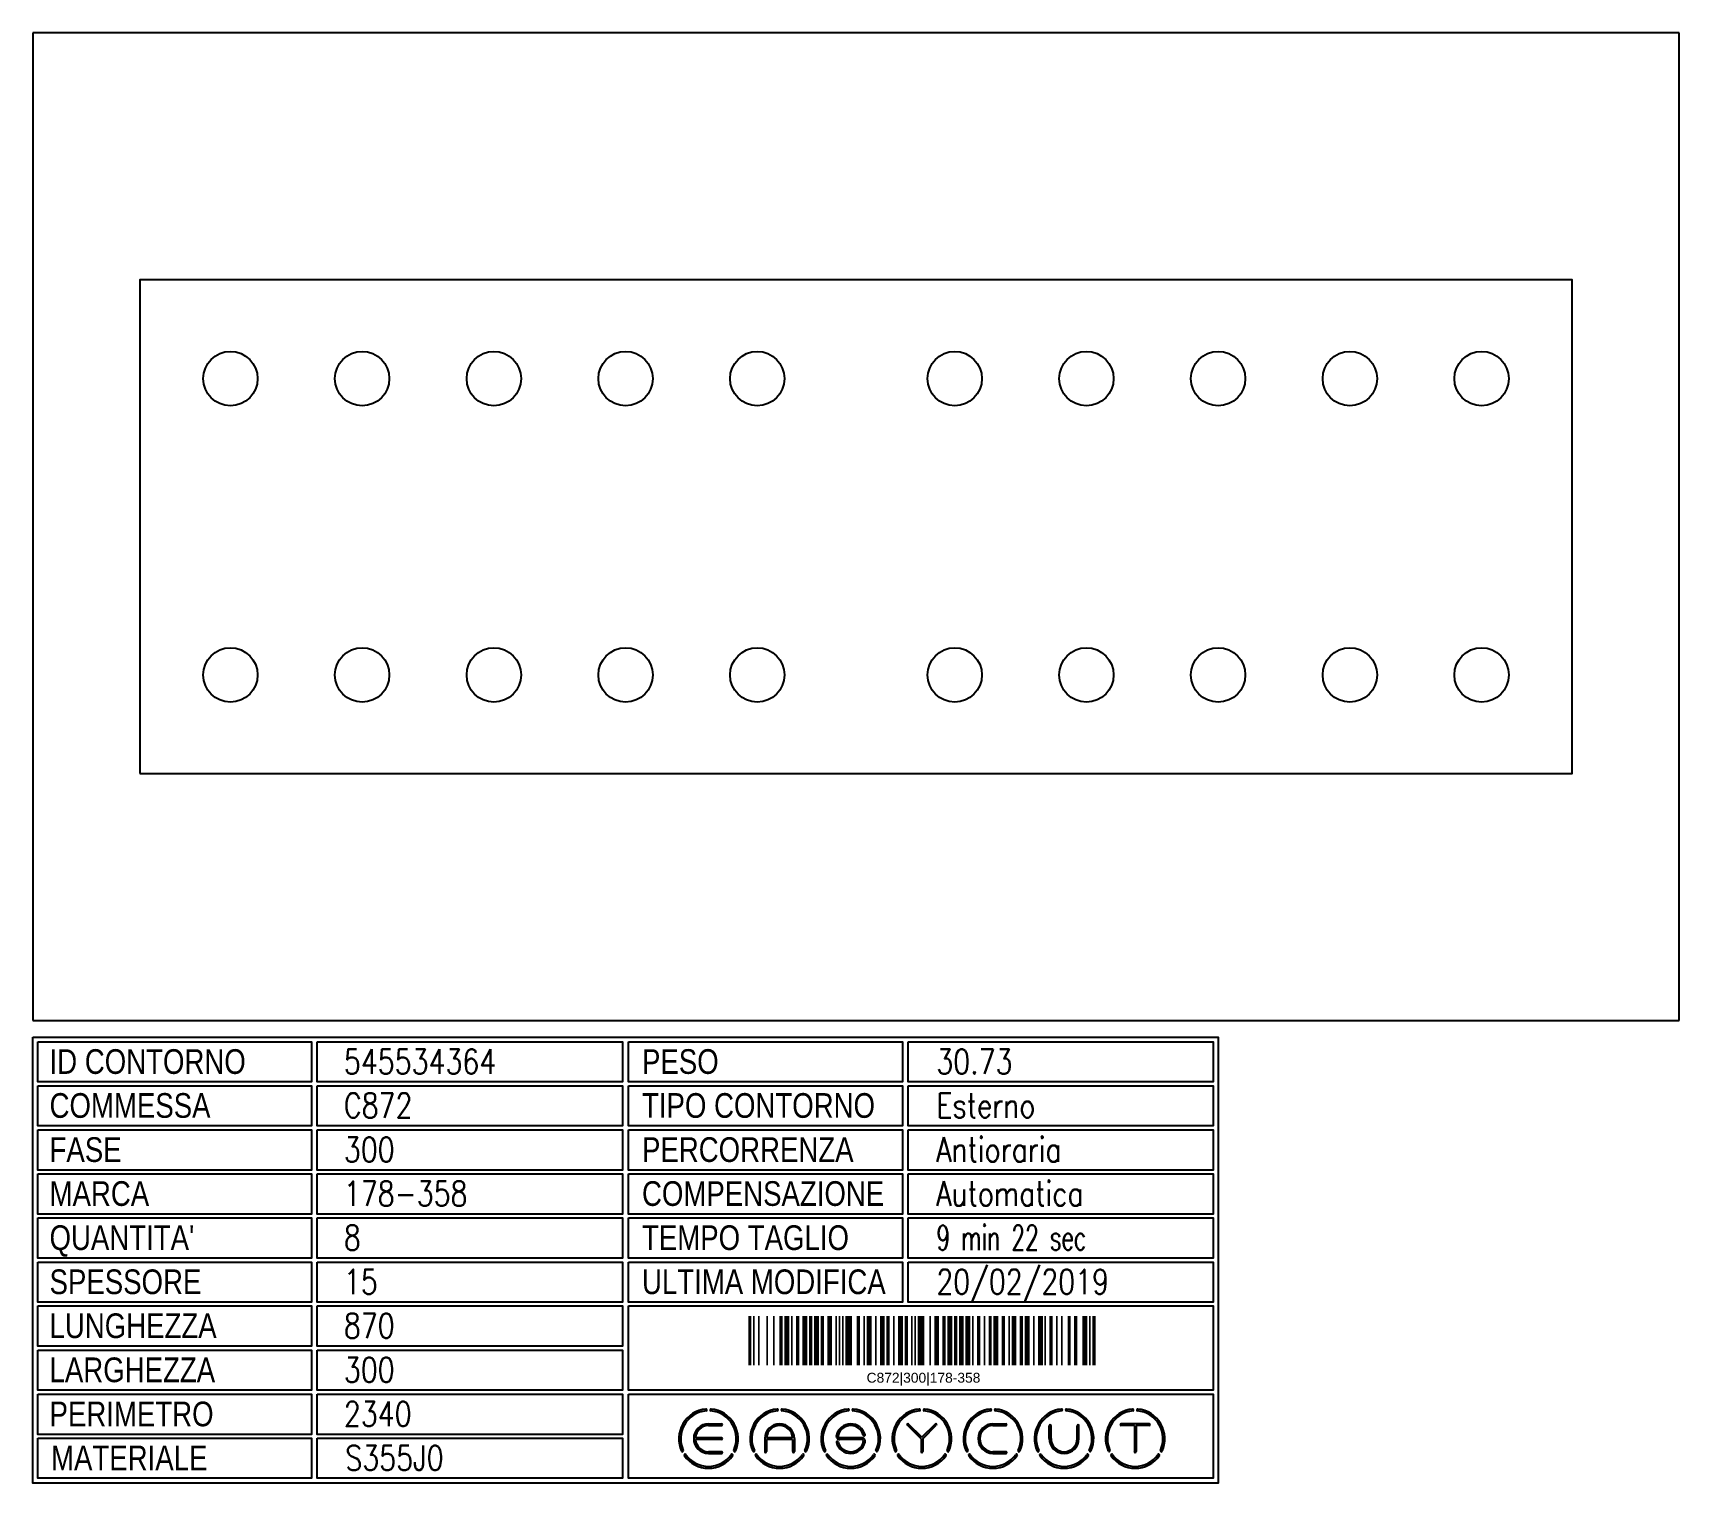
# Model space of a CAD drawing. Header units: millimetres. Extents: x 10000 to 55964, y 10000 to 31380.
# Drawn here: x 19680 to 20680, y 10000 to 10881 of the extents above; entities that cross this region are included whole.
import ezdxf
from ezdxf.enums import TextEntityAlignment as Align

# ---------------------------------------------------------------- set-up
doc = ezdxf.new("R2010")
doc.units = ezdxf.units.MM
doc.styles.add('EasyCutStyle', font='romans.shx', dxfattribs={"width": 0.8})
doc.styles.add('EasyCutStyle1', font='arial.ttf', dxfattribs={"width": 0.8})
doc.styles.get("Standard").update_dxf_attribs({"font": 'arial.ttf'})

# ---------------------------------------------------------------- blocks, each defined once
blk = doc.blocks.new('BlockShape01')
at = {"color": 253}
blk.add_lwpolyline([(0, 0), (720, 0), (720, -271), (0, -271)], close=True, dxfattribs=at)
at = {"color": 2}
for points in [[(3, -2.9), (169.3, -2.9), (169.3, -27.3), (3, -27.3)], [(3, -2.9), (169.3, -2.9), (169.3, -27.3), (3, -27.3)], [(361.9, -2.9), (528.3, -2.9), (528.3, -27.3), (361.9, -27.3)], [(3, -29.6), (169.3, -29.6), (169.3, -54), (3, -54)], [(361.9, -29.6), (528.3, -29.6), (528.3, -54), (361.9, -54)], [(3, -56.4), (169.3, -56.4), (169.3, -80.8), (3, -80.8)], [(361.9, -56.4), (528.3, -56.4), (528.3, -80.8), (361.9, -80.8)], [(3, -83.1), (169.3, -83.1), (169.3, -107.6), (3, -107.6)], [(361.9, -83.1), (528.3, -83.1), (528.3, -107.6), (361.9, -107.6)], [(3, -109.9), (169.3, -109.9), (169.3, -134.3), (3, -134.3)], [(361.9, -109.9), (528.3, -109.9), (528.3, -134.3), (361.9, -134.3)], [(3, -136.7), (169.3, -136.7), (169.3, -161.1), (3, -161.1)], [(361.9, -136.7), (528.3, -136.7), (528.3, -161.1), (361.9, -161.1)], [(3, -163.4), (169.3, -163.4), (169.3, -187.9), (3, -187.9)], [(3, -190.2), (169.3, -190.2), (169.3, -214.6), (3, -214.6)], [(3, -217), (169.3, -217), (169.3, -241.4), (3, -241.4)], [(3, -243.7), (169.3, -243.7), (169.3, -268.1), (3, -268.1)]]:
    blk.add_lwpolyline(points, close=True, dxfattribs=at)
at = {"color": 1}
for points in [[(172.7, -2.9), (358.1, -2.9), (358.1, -27.3), (172.7, -27.3)], [(531.6, -2.9), (717, -2.9), (717, -27.3), (531.6, -27.3)], [(172.7, -29.6), (358.1, -29.6), (358.1, -54), (172.7, -54)], [(531.6, -29.6), (717, -29.6), (717, -54), (531.6, -54)], [(172.7, -56.4), (358.1, -56.4), (358.1, -80.8), (172.7, -80.8)], [(531.6, -56.4), (717, -56.4), (717, -80.8), (531.6, -80.8)], [(172.7, -83.1), (358.1, -83.1), (358.1, -107.6), (172.7, -107.6)], [(531.6, -83.1), (717, -83.1), (717, -107.6), (531.6, -107.6)], [(172.7, -109.9), (358.1, -109.9), (358.1, -134.3), (172.7, -134.3)], [(531.6, -109.9), (717, -109.9), (717, -134.3), (531.6, -134.3)], [(172.7, -136.7), (358.1, -136.7), (358.1, -161.1), (172.7, -161.1)], [(531.6, -136.7), (717, -136.7), (717, -161.1), (531.6, -161.1)], [(172.7, -163.4), (358.1, -163.4), (358.1, -187.9), (172.7, -187.9)], [(361.9, -163.4), (717, -163.4), (717, -214.6), (361.9, -214.6)], [(172.7, -190.2), (358.1, -190.2), (358.1, -214.6), (172.7, -214.6)], [(172.7, -217), (358.1, -217), (358.1, -241.4), (172.7, -241.4)], [(361.9, -217), (717, -217), (717, -268.1), (361.9, -268.1)], [(172.7, -243.7), (358.1, -243.7), (358.1, -268.1), (172.7, -268.1)]]:
    blk.add_lwpolyline(points, close=True, dxfattribs=at)
at = {"color": 161, "style": 'EasyCutStyle1', "width": 0.8}
for s, p in [('ID CONTORNO', (10.1, -22.4)), ('PESO', (370, -22.4)), ('COMMESSA', (10.1, -49.1)), ('TIPO CONTORNO', (370, -49.1)), ('FASE', (10.1, -75.9)), ('PERCORRENZA', (370, -75.9)), ('MARCA', (10.1, -102.6)), ('COMPENSAZIONE', (370, -102.6)), ("QUANTITA'", (10.1, -129.4)), ('TEMPO TAGLIO', (370, -129.4)), ('SPESSORE', (10.1, -156.2)), ('ULTIMA MODIFICA', (370, -156.2)), ('LUNGHEZZA', (10.1, -182.9)), ('LARGHEZZA', (10.1, -209.7)), ('PERIMETRO', (10.1, -236.5)), ('MATERIALE', (11, -263.2))]:
    blk.add_text(s, height=15, dxfattribs=at).set_placement(p)
at = {"style": 'EasyCutStyle'}
for tag, p, width in [('IDSHAPE', (188.9, -22.4), 0.8), ('WEIGTHSHAPE', (548.8, -22.4), 0.8), ('ORDERSHAPE', (188.9, -49.1), 0.8), ('TYPESHAPE', (548.8, -49.1), 0.8), ('PHASESHAPE', (188.9, -75.9), 0.8), ('JOUSHAPE', (548.8, -75.9), 0.8), ('MKSHAPE', (188.9, -102.6), 0.8), ('COMPSHAPE', (548.8, -102.6), 0.8), ('QTASHAPE', (188.9, -129.4), 0.8), ('TIMECUTSHAPE', (548.8, -129.4), 0.65), ('TKSHAPE', (188.9, -156.2), 0.8), ('LASTMODIFYSHAPE', (548.8, -156.2), 0.8), ('LENGTHSHAPE', (188.9, -182.9), 0.8), ('HEIGHTSHAPE', (188.9, -209.7), 0.8), ('PERIMETERSHAPE', (188.9, -236.5), 0.8), ('MATSHAPE', (189.8, -263.2), 0.8)]:
    blk.add_attdef(tag, p, '', height=15, dxfattribs=dict(at, width=width))
blk = doc.blocks.new('Logo')
for color, points in [(140, [(-144.9, -7.2, -1), (-145.9, -7.6, -0.520567), (-131.2, 17.9, -1), (-131.1, 16.9, 0.520567)]), (140, [(-114.3, -7.2, 1), (-113.3, -7.6, 0.520567), (-128, 17.9, 0.916853), (-128.2, 16.9, 0.043377), (-128.1, 16.9, -0.520567)]), (140, [(-101.7, -7.2, -1), (-102.7, -7.6, -0.520567), (-88, 17.9, -1), (-87.9, 16.9, 0.520567)]), (140, [(-71.1, -7.2, 1), (-70.1, -7.6, 0.520567), (-84.8, 17.9, 1), (-84.9, 16.9, -0.520567)]), (140, [(-58.5, -7.2, -1), (-59.5, -7.6, -0.520567), (-44.8, 17.9, -1), (-44.7, 16.9, 0.520567)]), (140, [(-27.9, -7.2, 1), (-26.9, -7.6, 0.520567), (-41.6, 17.9, 1), (-41.7, 16.9, -0.520567)]), (140, [(-15.3, -7.2, -1), (-16.3, -7.6, -0.520567), (-1.6, 17.9, -1), (-1.5, 16.9, 0.520567)]), (140, [(15.3, -7.2, 1), (16.3, -7.6, 0.520567), (1.6, 17.9, 1), (1.5, 16.9, -0.520567)]), (140, [(27.9, -7.2, -1), (26.9, -7.6, -0.520567), (41.6, 17.9, -1), (41.7, 16.9, 0.520567)]), (140, [(58.5, -7.2, 1), (59.5, -7.6, 0.520567), (44.8, 17.9, 1), (44.7, 16.9, -0.520567)]), (140, [(71.1, -7.2, -1), (70.1, -7.6, -0.520567), (84.8, 17.9, -1), (84.9, 16.9, 0.520567)]), (140, [(101.7, -7.2, 1), (102.7, -7.6, 0.520567), (88, 17.9, 1), (87.9, 16.9, -0.520567)]), (140, [(114.3, -7.2, -1), (113.3, -7.6, -0.520567), (128, 17.9, -1), (128.1, 16.9, 0.520567)]), (140, [(144.9, -7.2, 1), (145.9, -7.6, 0.520567), (131.2, 17.9, 1), (131.1, 16.9, -0.520567)]), (256, [(-121.7, 0.5), (-137.5, 0.5, -0.394366), (-129.6, 7.9), (-121.7, 7.9, 1), (-121.7, 9), (-129.6, 9, 1), (-129.6, -9), (-121.7, -9, 1), (-121.7, -7.9), (-129.6, -7.9, -0.394366), (-137.5, -0.5), (-121.7, -0.5, 1)]), (256, [(-36.6, -0.5, -0.486114), (-35.5, -1.9, -0.776377), (-50.9, -2, 1), (-51.9, -2.3, 0.776377), (-34.5, -2.1, 0.486114), (-36.6, 0.5), (-49.8, 0.5, -0.486114), (-50.9, 1.9, -0.776377), (-35.5, 2, 1), (-34.5, 2.3, 0.776377), (-51.9, 2.1, 0.486114), (-49.8, -0.5)]), (256, [(0, 0.8), (-8.1, 8.8, 1), (-8.8, 8.1), (-0.5, -0.2), (-0.5, -7.9, 1), (0.5, -7.9), (0.5, -0.2), (8.8, 8.1, 1), (8.1, 8.8)]), (256, [(43.2, -9), (51.1, -9, 1), (51.1, -7.9), (43.2, -7.9, -1), (43.2, 7.9), (51.1, 7.9, 1), (51.1, 9), (43.2, 9, 1)]), (256, [(78.5, 0), (78.5, 7.9, 1), (77.4, 7.9), (77.4, 0, 1), (95.4, 0), (95.4, 7.9, 1), (94.3, 7.9), (94.3, 0, -1)]), (256, [(121.1, 9, 1), (121.1, 7.9), (129.1, 7.9), (129.1, -7.9, 1), (130.1, -7.9), (130.1, 7.9), (138.1, 7.9, 1), (138.1, 9)]), (140, [(-114.9, -10.3, 1), (-115.7, -9.7, -0.520567), (-143.5, -9.7, 1), (-144.3, -10.3, 0.520567)]), (140, [(-71.7, -10.3, 1), (-72.5, -9.7, -0.520567), (-100.3, -9.7, 1), (-101.1, -10.3, 0.520567)]), (140, [(-28.5, -10.3, 1), (-29.3, -9.7, -0.520567), (-57.1, -9.7, 1), (-57.9, -10.3, 0.520567)]), (140, [(14.7, -10.3, 1), (13.9, -9.7, -0.520567), (-13.9, -9.7, 1), (-14.7, -10.3, 0.520567)]), (140, [(57.9, -10.3, 1), (57.1, -9.7, -0.520567), (29.3, -9.7, 1), (28.5, -10.3, 0.520567)]), (140, [(101.1, -10.3, 1), (100.3, -9.7, -0.520567), (72.5, -9.7, 1), (71.7, -10.3, 0.520567)]), (140, [(144.3, -10.3, 1), (143.5, -9.7, -0.520567), (115.7, -9.7, 1), (114.9, -10.3, 0.520567)])]:
    blk.add_hatch(color=color).paths.add_polyline_path(points)
h = blk.add_hatch(color=256)
h.paths.add_polyline_path([(-78.5, -0.5), (-78.5, -7.9, 1), (-77.4, -7.9), (-77.4, 0, 1), (-95.4, 0), (-95.4, -7.9, 1), (-94.3, -7.9), (-94.3, -0.5)])
h.paths.add_polyline_path([(-94.3, 0.5, -0.933992), (-78.5, 0.5)], flags=16)
for p, q in [((-121.7, 0.5), (-137.5, 0.5)), ((-129.6, 9), (-121.7, 9)), ((-129.6, 7.9), (-121.7, 7.9)), ((-95.4, 0), (-95.4, -7.9)), ((-78.5, 0.5), (-94.3, 0.5)), ((-77.4, 0), (-77.4, -7.9)), ((-36.6, 0.5), (-49.8, 0.5)), ((-0.5, -0.2), (-8.8, 8.1)), ((0, 0.8), (-8.1, 8.8)), ((0, 0.8), (8.1, 8.8)), ((0.5, -0.2), (8.8, 8.1)), ((43.2, 9), (51.1, 9)), ((43.2, 7.9), (51.1, 7.9)), ((77.4, 0), (77.4, 7.9)), ((78.5, 0), (78.5, 7.9)), ((94.3, 0), (94.3, 7.9)), ((95.4, 0), (95.4, 7.9)), ((138.1, 9), (121.1, 9)), ((129.1, 7.9), (121.1, 7.9)), ((129.1, 7.9), (129.1, -7.9)), ((130.1, 7.9), (130.1, -7.9)), ((138.1, 7.9), (130.1, 7.9)), ((-121.7, -0.5), (-137.5, -0.5)), ((-129.6, -7.9), (-121.7, -7.9)), ((-129.6, -9), (-121.7, -9)), ((-94.3, -0.5), (-94.3, -7.9)), ((-78.5, -0.5), (-94.3, -0.5)), ((-78.5, -0.5), (-78.5, -7.9)), ((-36.6, -0.5), (-49.8, -0.5)), ((-0.5, -0.2), (-0.5, -7.9)), ((0.5, -0.2), (0.5, -7.9)), ((43.2, -7.9), (51.1, -7.9)), ((43.2, -9), (51.1, -9))]:
    blk.add_line(p, q)
at = {"color": 140}
for centre, radius, start, end in [((-129.6, 0), 18, 95, 205), ((-129.6, 0), 16.9, 95, 205), ((-131.1, 17.4), 0.54, 275, 95), ((-128.1, 17.4), 0.54, 85, 265), ((-129.6, 0), 16.9, 335, 85), ((-129.6, 0), 18, 335, 85), ((-86.4, 0), 18, 95, 205), ((-86.4, 0), 16.9, 95, 205), ((-87.9, 17.4), 0.54, 275, 95), ((-84.9, 17.4), 0.54, 85, 265), ((-86.4, 0), 16.9, 335, 85), ((-86.4, 0), 18, 335, 85), ((-43.2, 0), 18, 95, 205), ((-43.2, 0), 16.9, 95, 205), ((-44.7, 17.4), 0.54, 275, 95), ((-41.7, 17.4), 0.54, 85, 265), ((-43.2, 0), 16.9, 335, 85), ((-43.2, 0), 18, 335, 85), ((0, 0), 18, 95, 205), ((0, 0), 16.9, 95, 205), ((-1.5, 17.4), 0.54, 275, 95), ((1.5, 17.4), 0.54, 85, 265), ((0, 0), 16.9, 335, 85), ((0, 0), 18, 335, 85), ((43.2, 0), 18, 95, 205), ((43.2, 0), 16.9, 95, 205), ((41.7, 17.4), 0.54, 275, 95), ((44.7, 17.4), 0.54, 85, 265), ((43.2, 0), 16.9, 335, 85), ((43.2, 0), 18, 335, 85), ((86.4, 0), 18, 95, 205), ((86.4, 0), 16.9, 95, 205), ((84.9, 17.4), 0.54, 275, 95), ((87.9, 17.4), 0.54, 85, 265), ((86.4, 0), 16.9, 335, 85), ((86.4, 0), 18, 335, 85), ((129.6, 0), 18, 95, 205), ((129.6, 0), 16.9, 95, 205), ((128.1, 17.4), 0.54, 275, 95), ((131.1, 17.4), 0.54, 85, 265), ((129.6, 0), 16.9, 335, 85), ((129.6, 0), 18, 335, 85), ((-145.4, -7.4), 0.54, 205, 25), ((-143.9, -10), 0.54, 35, 215), ((-129.6, 0), 16.9, 215, 325), ((-115.3, -10), 0.54, 325, 145), ((-113.8, -7.4), 0.54, 155, 335), ((-102.2, -7.4), 0.54, 205, 25), ((-100.7, -10), 0.54, 35, 215), ((-86.4, 0), 16.9, 215, 325), ((-72.1, -10), 0.54, 325, 145), ((-70.6, -7.4), 0.54, 155, 335), ((-59, -7.4), 0.54, 205, 25), ((-57.5, -10), 0.54, 35, 215), ((-43.2, 0), 16.9, 215, 325), ((-28.9, -10), 0.54, 325, 145), ((-27.4, -7.4), 0.54, 155, 335), ((-15.8, -7.4), 0.54, 205, 25), ((-14.3, -10), 0.54, 35, 215), ((0, 0), 16.9, 215, 325), ((14.3, -10), 0.54, 325, 145), ((15.8, -7.4), 0.54, 155, 335), ((27.4, -7.4), 0.54, 205, 25), ((28.9, -10), 0.54, 35, 215), ((43.2, 0), 16.9, 215, 325), ((57.5, -10), 0.54, 325, 145), ((59, -7.4), 0.54, 155, 335), ((70.6, -7.4), 0.54, 205, 25), ((72.1, -10), 0.54, 35, 215), ((86.4, 0), 16.9, 215, 325), ((100.7, -10), 0.54, 325, 145), ((102.2, -7.4), 0.54, 155, 335), ((113.8, -7.4), 0.54, 205, 25), ((115.3, -10), 0.54, 35, 215), ((129.6, 0), 16.9, 215, 325), ((143.9, -10), 0.54, 325, 145), ((145.4, -7.4), 0.54, 155, 335), ((-129.6, 0), 18, 215, 325), ((-86.4, 0), 18, 215, 325), ((-43.2, 0), 18, 215, 325), ((0, 0), 18, 215, 325), ((43.2, 0), 18, 215, 325), ((86.4, 0), 18, 215, 325), ((129.6, 0), 18, 215, 325)]:
    blk.add_arc(centre, radius, start, end, dxfattribs=at)
for centre, radius, start, end in [((-129.6, 0), 9, 90, 270), ((-129.6, 0), 7.92, 90, 176.0904), ((-121.7, 8.5), 0.54, 270, 90), ((-121.7, 0), 0.54, 270, 90), ((-86.4, 0), 9, 0, 180), ((-86.4, 0), 7.92, 3.9096, 176.0904), ((-49.8, 1.6), 2.16, 166.2998, 270), ((-43.2, 0), 9, 15, 166.2998), ((-43.2, 0), 7.92, 15, 166.2998), ((-49.8, 1.6), 1.08, 166.2998, 270), ((-36.6, -1.6), 2.16, 346.2998, 90), ((-35, 2.2), 0.54, 195, 15), ((-8.5, 8.5), 0.54, 45, 225), ((8.5, 8.5), 0.54, 315, 135), ((43.2, 0), 9, 90, 270), ((43.2, 0), 7.92, 90, 270), ((51.1, 8.5), 0.54, 270, 90), ((77.9, 7.9), 0.54, 0, 180), ((86.4, 0), 9, 180, 0), ((86.4, 0), 7.92, 180, 0), ((94.9, 7.9), 0.54, 0, 180), ((121.1, 8.5), 0.54, 90, 270), ((138.1, 8.5), 0.54, 270, 90), ((-129.6, 0), 7.92, 183.9096, 270), ((-121.7, -8.5), 0.54, 270, 90), ((-94.9, -7.9), 0.54, 180, 0), ((-77.9, -7.9), 0.54, 180, 0), ((-51.4, -2.2), 0.54, 15, 195), ((-43.2, 0), 9, 195, 346.2998), ((-43.2, 0), 7.92, 195, 346.2998), ((-36.6, -1.6), 1.08, 346.2998, 90), ((0, -7.9), 0.54, 180, 0), ((51.1, -8.5), 0.54, 270, 90), ((129.6, -7.9), 0.54, 180, 0)]:
    blk.add_arc(centre, radius, start, end)
blk = doc.blocks.new('545534364_128', base_point=(475, -370))
at = {"linetype": 'Continuous'}
for points, const_width in [([(476, -370), (476, -340)], 2), ([(478.5, -370), (478.5, -340)], 1), ([(481.5, -370), (481.5, -340)], 1), ([(486.5, -370), (486.5, -340)], 1), ([(490.5, -370), (490.5, -340)], 1), ([(495, -370), (495, -340)], 2), ([(498.5, -370), (498.5, -340)], 3), ([(501.5, -370), (501.5, -340)], 1), ([(505, -370), (505, -340)], 2), ([(509.5, -370), (509.5, -340)], 3), ([(513, -370), (513, -340)], 2), ([(516.5, -370), (516.5, -340)], 3), ([(520, -370), (520, -340)], 2), ([(524.5, -370), (524.5, -340)], 3), ([(528.5, -370), (528.5, -340)], 1), ([(530.5, -370), (530.5, -340)], 1), ([(532.5, -370), (532.5, -340)], 1), ([(536, -370), (536, -340)], 4), ([(542, -370), (542, -340)], 2), ([(545.5, -370), (545.5, -340)], 1), ([(548.5, -370), (548.5, -340)], 3), ([(552.5, -370), (552.5, -340)], 1), ([(556.5, -370), (556.5, -340)], 3), ([(560, -370), (560, -340)], 2), ([(563.5, -370), (563.5, -340)], 1), ([(567.5, -370), (567.5, -340)], 3), ([(571, -370), (571, -340)], 2), ([(574.5, -370), (574.5, -340)], 1), ([(576.5, -370), (576.5, -340)], 1), ([(580, -370), (580, -340)], 4), ([(585.5, -370), (585.5, -340)], 1), ([(589.5, -370), (589.5, -340)], 3), ([(594, -370), (594, -340)], 2), ([(597.5, -370), (597.5, -340)], 3), ([(601, -370), (601, -340)], 2), ([(604.5, -370), (604.5, -340)], 3), ([(608.5, -370), (608.5, -340)], 3), ([(611.5, -370), (611.5, -340)], 1), ([(615, -370), (615, -340)], 2), ([(618.5, -370), (618.5, -340)], 1), ([(622, -370), (622, -340)], 2), ([(625.5, -370), (625.5, -340)], 3), ([(630, -370), (630, -340)], 2), ([(633.5, -370), (633.5, -340)], 1), ([(636.5, -370), (636.5, -340)], 3), ([(641, -370), (641, -340)], 2), ([(644.5, -370), (644.5, -340)], 3), ([(648.5, -370), (648.5, -340)], 1), ([(652.5, -370), (652.5, -340)], 3), ([(655.5, -370), (655.5, -340)], 1), ([(659, -370), (659, -340)], 2), ([(662.5, -370), (662.5, -340)], 1), ([(665.5, -370), (665.5, -340)], 1), ([(670, -370), (670, -340)], 2), ([(674, -370), (674, -340)], 2), ([(679.5, -370), (679.5, -340)], 3), ([(682.5, -370), (682.5, -340)], 1), ([(685, -370), (685, -340)], 2)]:
    blk.add_lwpolyline(points, dxfattribs=dict(at, const_width=const_width))
blk.add_text('C872|300|178-358', height=6).set_placement((581.5, -380.5), align=Align.CENTER)

msp = doc.modelspace()

# ---------------------------------------------------------------- linework, layer by layer
for p, q in [((20680, 10881), (19680, 10881)), ((19680, 10881), (19680, 10281)), ((20680, 10281), (20680, 10881)), ((19680, 10281), (20680, 10281))]:
    msp.add_line(p, q)
at = {"color": 2}
msp.add_lwpolyline([(19745, 10431), (20615, 10431), (20615, 10731), (19745, 10731)], close=True, dxfattribs=at)
at = {"color": 4}
for centre in [(19800, 10671), (19880, 10671), (19960, 10671), (20040, 10671), (20120, 10671), (20240, 10671), (20320, 10671), (20400, 10671), (20480, 10671), (20560, 10671), (19800, 10491), (19880, 10491), (19960, 10491), (20040, 10491), (20120, 10491), (20240, 10491), (20320, 10491), (20400, 10491), (20480, 10491), (20560, 10491)]:
    msp.add_circle(centre, 16.5, dxfattribs=at)

# ---------------------------------------------------------------- block references
msp.add_blockref('BlockShape01', (19680, 10271)).add_auto_attribs({'IDSHAPE': '545534364', 'ORDERSHAPE': 'C872', 'PHASESHAPE': '300', 'MKSHAPE': '178-358', 'TKSHAPE': '15', 'LENGTHSHAPE': '870', 'HEIGHTSHAPE': '300', 'MATSHAPE': 'S355J0', 'LASTMODIFYSHAPE': '20/02/2019', 'PERIMETERSHAPE': '2340', 'WEIGTHSHAPE': '30.73', 'TYPESHAPE': 'Esterno', 'JOUSHAPE': 'Antioraria', 'COMPSHAPE': 'Automatica', 'TIMECUTSHAPE': '9 min 22 sec', 'QTASHAPE': '8'})
for name, p in [('545534364_128', (20114.5, 10071.5)), ('Logo', (20220, 10027))]:
    msp.add_blockref(name, p)

doc.saveas('drawing.dxf')
